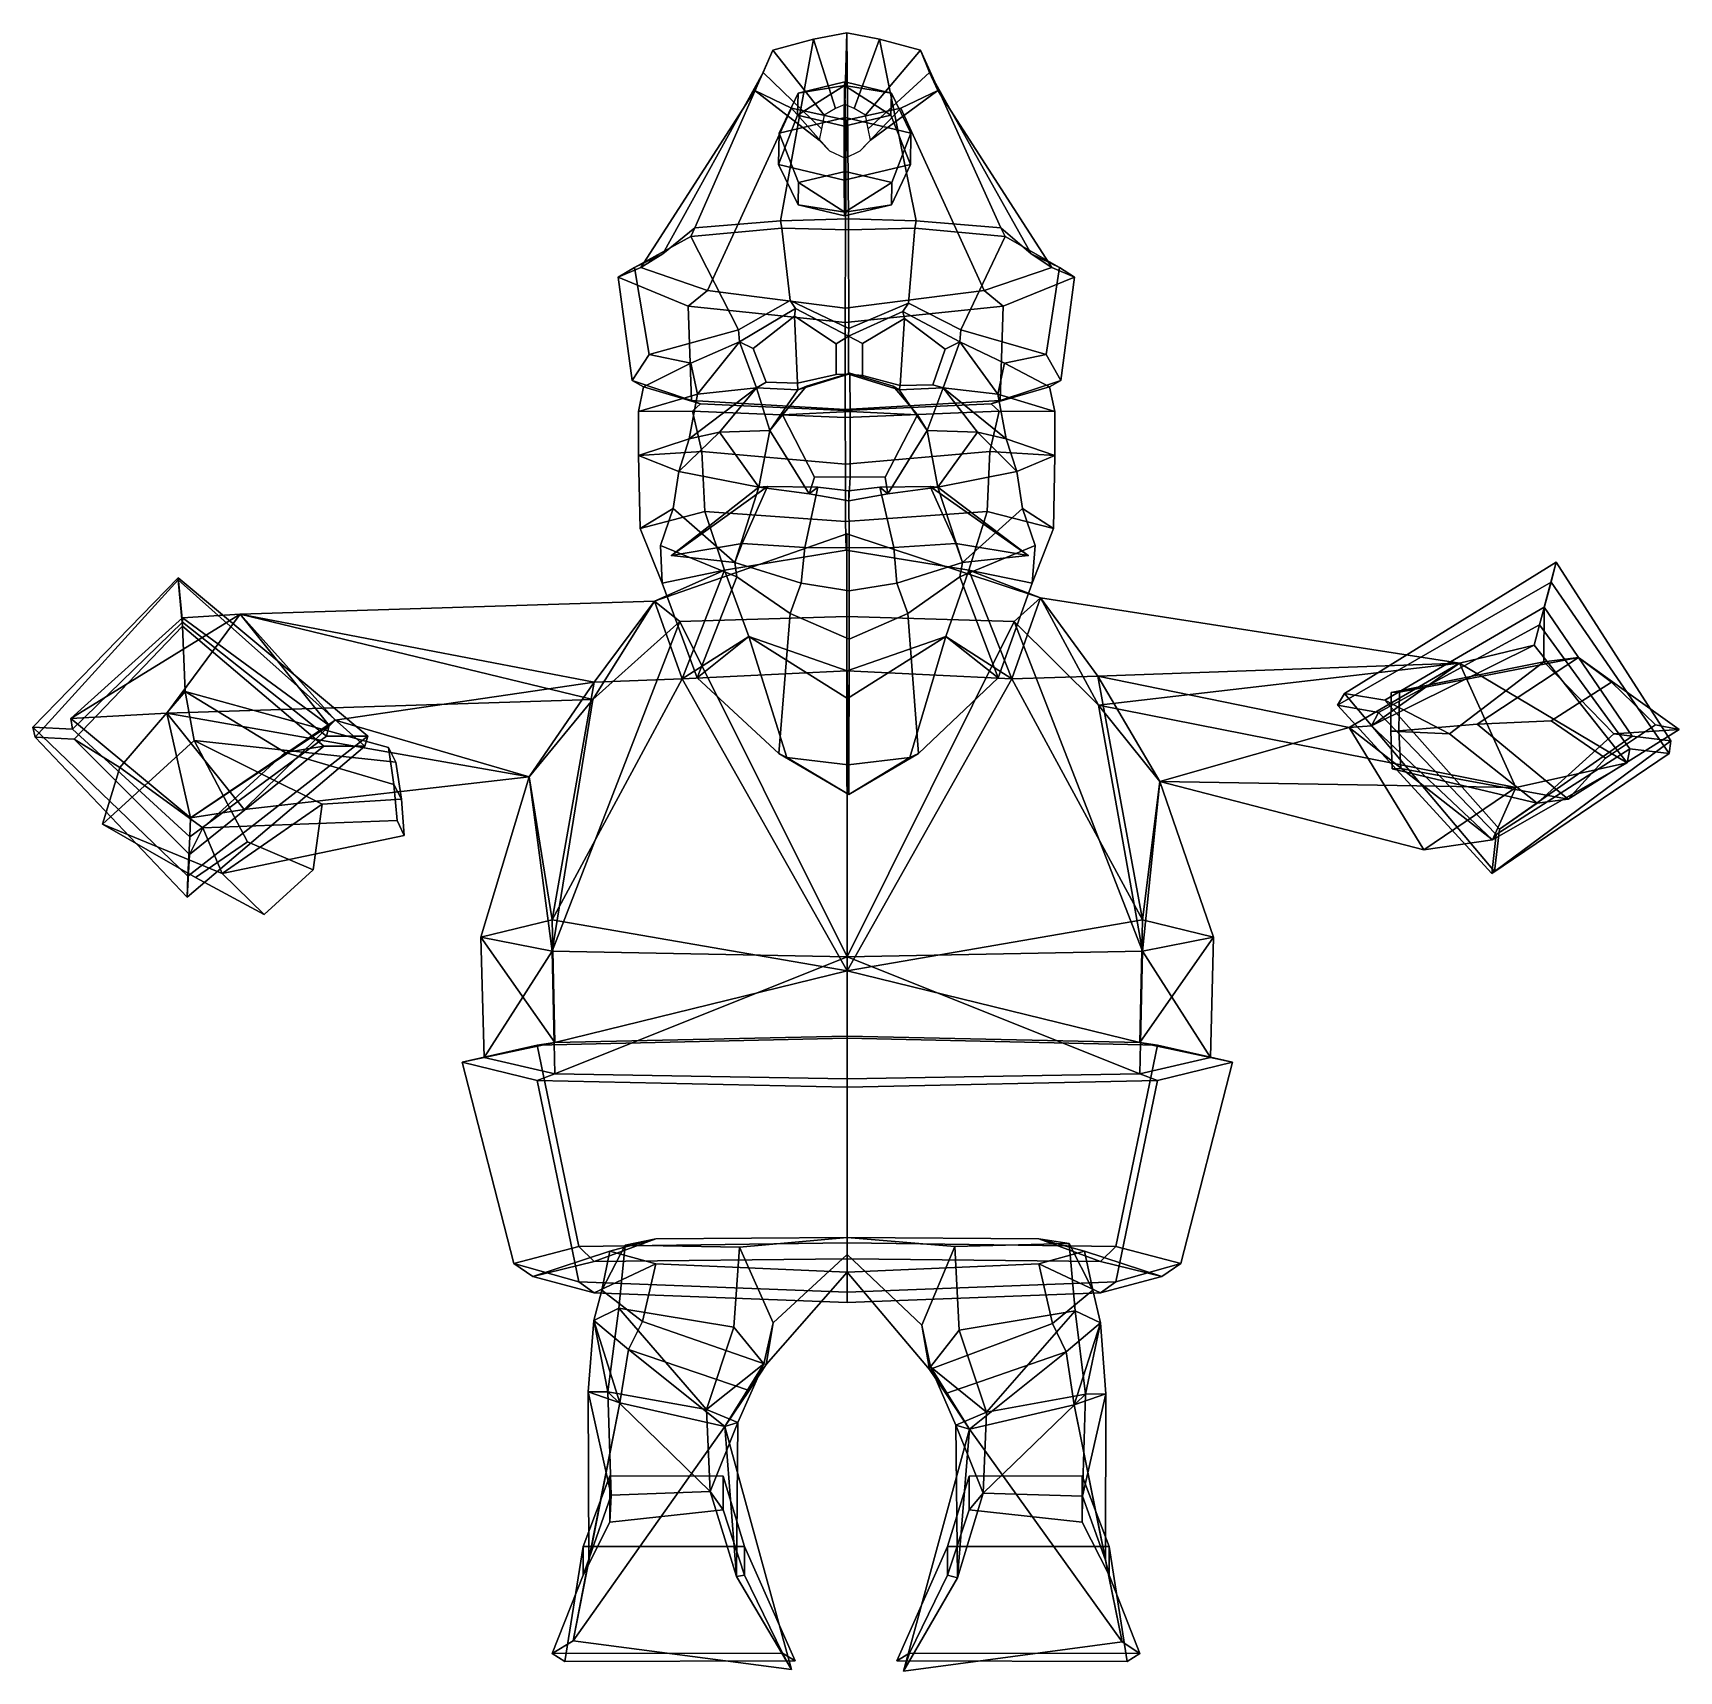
# Model space of a CAD drawing. Extents: x -239 to 241, y -156 to 322.
import ezdxf

# ---------------------------------------------------------------- set-up
doc = ezdxf.new("R2010")
doc.units = 0

msp = doc.modelspace()

# ---------------------------------------------------------------- linework, layer by layer
for p in [(-52.798885, 169.666107, 100.521751), (51.203724, 169.666107, 99.61412)]:
    msp.add_point(p)
for points in [[(-1.193587, 267.825073, 100.953796), (-1.708077, 322.068573, 45.207901), (-11.34784, 320.220154, 43.731018), (-21.045794, 267.260712, 93.713158)], [(-2.266672, 301.192902, -12.860397), (-4.957281, 300.050537, -12.297106), (-11.34784, 320.220154, 43.731018), (-1.708077, 322.068573, 45.207901)], [(-2.266672, 301.192902, -12.860397), (-1.708077, 322.068573, 45.207901), (7.904441, 320.220154, 43.563007), (0.433358, 300.050537, -12.344149)], [(-1.193587, 267.825073, 100.953796), (18.529222, 267.260712, 93.36779), (7.904441, 320.220154, 43.563007), (-1.708077, 322.068573, 45.207901)], [(-55.29467, 257.657654, 53.979977), (-46.016918, 265.213959, 81.123314), (-23.301086, 317.052856, 41.160538), (-26.027689, 310.529297, 35.675148)], [(-46.016918, 265.213959, 81.123314), (-21.045794, 267.260712, 93.713158), (-11.34784, 320.220154, 43.731018), (-23.301086, 317.052856, 41.160538)], [(-8.289583, 298.093048, -11.343054), (-9.022946, 294.06131, -9.431495), (-26.027689, 310.529297, 35.675148), (-23.301086, 317.052856, 41.160538)], [(-4.957281, 300.050537, -12.297106), (-8.289583, 298.093048, -11.343054), (-23.301086, 317.052856, 41.160538), (-11.34784, 320.220154, 43.731018)], [(0.433358, 300.050537, -12.344149), (7.904441, 320.220154, 43.563007), (19.811003, 317.052856, 40.784302), (3.781802, 298.093048, -11.448397)], [(3.781802, 298.093048, -11.448397), (19.811003, 317.052856, 40.784302), (22.44145, 310.529297, 35.252163), (4.548412, 294.06131, -9.549928)], [(43.276825, 265.213959, 80.344048), (19.811003, 317.052856, 40.784302), (7.904441, 320.220154, 43.563007), (18.529222, 267.260712, 93.36779)], [(52.079441, 257.657654, 53.042923), (22.44145, 310.529297, 35.252163), (19.811003, 317.052856, 40.784302), (43.276825, 265.213959, 80.344048)], [(-61.763802, 253.623352, 31.18281), (-55.29467, 257.657654, 53.979977), (-26.027689, 310.529297, 35.675148), (-28.518732, 305.26712, 31.252943)], [(-9.022946, 294.06131, -9.431495), (-9.696171, 290.809143, -7.888837), (-28.518732, 305.26712, 31.252943), (-26.027689, 310.529297, 35.675148)], [(-2.125353, 297.36087, 2.189), (-2.228648, 307.75589, -9.647657), (-15.895762, 304.530701, -16.260134), (-21.453592, 292.799805, -7.162437)], [(-2.228648, 307.75589, -9.647657), (-2.368761, 306.717957, -25.703238), (-15.895762, 304.530701, -16.260134)], [(-2.228648, 307.75589, -9.647657), (11.321014, 304.530701, -16.497646), (-2.368761, 306.717957, -25.703238)], [(-2.125353, 297.36087, 2.189), (17.036736, 292.799774, -7.498328), (11.321014, 304.530701, -16.497646), (-2.228648, 307.75589, -9.647657)], [(4.548412, 294.06131, -9.549928), (22.44145, 310.529297, 35.252163), (24.854939, 305.26709, 30.787159), (5.248457, 290.809143, -8.019254)], [(58.149715, 253.623352, 30.136326), (24.854939, 305.26709, 30.787159), (22.44145, 310.529297, 35.252163), (52.079441, 257.657654, 53.042923)], [(-42.355862, 246.895813, 10.474857), (-61.763802, 253.623352, 31.18281), (-28.518732, 305.26712, 31.252943), (-17.839388, 300.123169, 26.815699)], [(-9.696171, 290.809143, -7.888837), (-6.682232, 287.630066, -6.412876), (-17.839388, 300.123169, 26.815699), (-28.518732, 305.26712, 31.252943)], [(-21.453592, 292.799805, -7.162437), (-15.895762, 304.530701, -16.260134), (-16.013247, 298.080322, -29.722599), (-21.61974, 283.677551, -26.201311)], [(-15.895762, 304.530701, -16.260134), (-2.368761, 306.717957, -25.703238), (-16.013247, 298.080322, -29.722599)], [(-2.368761, 306.717957, -25.703238), (-2.463616, 294.855103, -36.572643), (-16.013247, 298.080322, -29.722599)], [(-2.368761, 306.717957, -25.703238), (11.203531, 298.080322, -29.96011), (-2.463616, 294.855103, -36.572643)], [(11.321014, 304.530701, -16.497646), (11.203531, 298.080322, -29.96011), (-2.368761, 306.717957, -25.703238)], [(5.248457, 290.809143, -8.019254), (24.854939, 305.26709, 30.787159), (14.09977, 300.123169, 26.53697), (2.260732, 287.630066, -6.490918)], [(17.036736, 292.799774, -7.498328), (16.870588, 283.677551, -26.537201), (11.203531, 298.080322, -29.96011), (11.321014, 304.530701, -16.497646)], [(38.383312, 246.895813, 9.770247), (14.09977, 300.123169, 26.53697), (24.854939, 305.26709, 30.787159), (58.149715, 253.623352, 30.136326)], [(-2.15047, 241.736938, -8.692386), (-42.355862, 246.895813, 10.474857), (-17.839388, 300.123169, 26.815699), (-1.895349, 296.657776, 23.749998)], [(-16.013247, 298.080322, -29.722599), (-2.463616, 294.855103, -36.572643), (-2.457648, 279.116455, -35.888664), (-21.61974, 283.677551, -26.201311)], [(-6.682232, 287.630066, -6.412876), (-2.20192, 285.488342, -5.439939), (-1.895349, 296.657776, 23.749998), (-17.839388, 300.123169, 26.815699)], [(11.203531, 298.080322, -29.96011), (16.870588, 283.677551, -26.537201), (-2.457648, 279.116455, -35.888664), (-2.463616, 294.855103, -36.572643)], [(2.260732, 287.630066, -6.490918), (14.09977, 300.123169, 26.53697), (-1.895349, 296.657776, 23.749998), (-2.20192, 285.488342, -5.439939)], [(-2.15047, 241.736938, -8.692386), (-1.895349, 296.657776, 23.749998), (14.09977, 300.123169, 26.53697), (38.383312, 246.895813, 9.770247)], [(-2.125353, 297.36087, 2.189), (-21.453592, 292.799805, -7.162437), (-15.786498, 278.397034, -3.739472), (-2.119384, 281.622223, 2.873005)], [(-2.125353, 297.36087, 2.189), (-2.119384, 281.622223, 2.873005), (11.430277, 278.397034, -3.976984), (17.036736, 292.799774, -7.498328)], [(-21.453592, 292.799805, -7.162437), (-21.61974, 283.677551, -26.201311), (-15.903982, 271.946686, -17.201937), (-15.786498, 278.397034, -3.739472)], [(17.036736, 292.799774, -7.498328), (11.430277, 278.397034, -3.976984), (11.312793, 271.946655, -17.439449), (16.870588, 283.677551, -26.537201)], [(-15.903982, 271.946686, -17.201937), (-21.61974, 283.677551, -26.201311), (-2.457648, 279.116455, -35.888664), (-2.354352, 268.721466, -24.051981)], [(11.312793, 271.946655, -17.439449), (-2.354352, 268.721466, -24.051981), (-2.457648, 279.116455, -35.888664), (16.870588, 283.677551, -26.537201)], [(-2.119384, 281.622223, 2.873005), (-15.786498, 278.397034, -3.739472), (-2.214247, 269.759399, -7.996341)], [(-2.119384, 281.622223, 2.873005), (-2.214247, 269.759399, -7.996341), (11.430277, 278.397034, -3.976984)], [(-15.786498, 278.397034, -3.739472), (-15.903982, 271.946686, -17.201937), (-2.214247, 269.759399, -7.996341)], [(11.430277, 278.397034, -3.976984), (-2.214247, 269.759399, -7.996341), (11.312793, 271.946655, -17.439449)], [(-2.214247, 269.759399, -7.996341), (-15.903982, 271.946686, -17.201937), (-2.354352, 268.721466, -24.051981)], [(-2.214247, 269.759399, -7.996341), (-2.354352, 268.721466, -24.051981), (11.312793, 271.946655, -17.439449)], [(-47.218262, 262.681, 85.827499), (-46.016918, 265.213959, 81.123314), (-55.29467, 257.657654, 53.979977), (-63.579624, 253.647614, 55.589005)], [(-20.613739, 265.158417, 98.683395), (-21.045794, 267.260712, 93.713158), (-46.016918, 265.213959, 81.123314), (-47.218262, 262.681, 85.827499)], [(-18.214466, 244.02417, 103.536911), (-20.613739, 265.158417, 98.683395), (-47.218262, 262.681, 85.827499), (-33.249317, 235.43335, 92.817757)], [(-1.161332, 264.602722, 104.649849), (-1.193587, 267.825073, 100.953796), (-21.045794, 267.260712, 93.713158), (-20.613739, 265.158417, 98.683395)], [(-1.133217, 235.832001, 107.871567), (-1.161332, 264.602722, 104.649849), (-20.613739, 265.158417, 98.683395), (-18.214466, 244.02417, 103.536911)], [(-1.161332, 264.602722, 104.649849), (18.183979, 265.158417, 98.34481), (18.529222, 267.260712, 93.36779), (-1.193587, 267.825073, 100.953796)], [(-1.133217, 235.832001, 107.871567), (16.274323, 243.222382, 103.331535), (18.183979, 265.158417, 98.34481), (-1.161332, 264.602722, 104.649849)], [(16.274323, 243.222382, 103.331535), (31.587269, 235.43335, 92.25193), (44.560089, 262.681, 85.02655), (18.183979, 265.158417, 98.34481)], [(18.183979, 265.158417, 98.34481), (44.560089, 262.681, 85.02655), (43.276825, 265.213959, 80.344048), (18.529222, 267.260712, 93.36779)], [(44.560089, 262.681, 85.02655), (60.391212, 253.647583, 54.507111), (52.079441, 257.657654, 53.042923), (43.276825, 265.213959, 80.344048)], [(-33.249317, 235.43335, 92.817757), (-47.218262, 262.681, 85.827499), (-63.579624, 253.647614, 55.589005), (-59.36562, 228.281677, 74.700516)], [(31.587269, 235.43335, 92.25193), (56.511402, 228.281677, 73.689255), (60.391212, 253.647583, 54.507111), (44.560089, 262.681, 85.02655)], [(-63.579624, 253.647614, 55.589005), (-55.29467, 257.657654, 53.979977), (-61.763802, 253.623352, 31.18281), (-68.329643, 250.827148, 29.903631)], [(60.391212, 253.647583, 54.507111), (64.69223, 250.827148, 28.74275), (58.149715, 253.623352, 30.136326), (52.079441, 257.657654, 53.042923)], [(-59.36562, 228.281677, 74.700516), (-63.579624, 253.647614, 55.589005), (-68.329643, 250.827148, 29.903631), (-64.262459, 220.673828, 37.660706)], [(-68.329643, 250.827148, 29.903631), (-61.763802, 253.623352, 31.18281), (-42.355862, 246.895813, 10.474857), (-47.913097, 242.33902, 7.230914)], [(-64.262459, 220.673828, 37.660706), (-68.329643, 250.827148, 29.903631), (-47.913097, 242.33902, 7.230914), (-46.977295, 214.858215, 11.865038)], [(64.69223, 250.827148, 28.74275), (43.883091, 242.33902, 6.429809), (38.383312, 246.895813, 9.770247), (58.149715, 253.623352, 30.136326)], [(60.761047, 220.673828, 36.569626), (43.028313, 214.858215, 11.079559), (43.883091, 242.33902, 6.429809), (64.69223, 250.827148, 28.74275)], [(56.511402, 228.281677, 73.689255), (60.761047, 220.673828, 36.569626), (64.69223, 250.827148, 28.74275), (60.391212, 253.647583, 54.507111)], [(-47.913097, 242.33902, 7.230914), (-42.355862, 246.895813, 10.474857), (-2.15047, 241.736938, -8.692386), (-2.186178, 237.607727, -12.784076)], [(43.883091, 242.33902, 6.429809), (-2.186178, 237.607727, -12.784076), (-2.15047, 241.736938, -8.692386), (38.383312, 246.895813, 9.770247)], [(-46.977295, 214.858215, 11.865038), (-47.913097, 242.33902, 7.230914), (-2.186178, 237.607727, -12.784076), (-2.145494, 212.233398, -8.122113)], [(-18.214466, 244.02417, 103.536911), (-33.249317, 235.43335, 92.817757), (-32.969028, 231.943481, 91.393028), (-16.656528, 241.647827, 102.29776)], [(-16.936155, 239.455139, 99.917992), (-16.656528, 241.647827, 102.29776), (-32.969028, 231.943481, 91.393028), (-28.94924, 229.983093, 91.266853)], [(-1.133217, 235.832001, 107.871567), (-18.214466, 244.02417, 103.536911), (-16.656528, 241.647827, 102.29776), (-1.157033, 233.611633, 105.142509)], [(-16.936155, 239.455139, 99.917992), (-4.766004, 231.334656, 102.41774), (-1.157033, 233.611633, 105.142509), (-16.656528, 241.647827, 102.29776)], [(43.028313, 214.858215, 11.079559), (-2.145494, 212.233398, -8.122113), (-2.186178, 237.607727, -12.784076), (43.883091, 242.33902, 6.429809)], [(-1.133217, 235.832001, 107.871567), (-1.157033, 233.611633, 105.142509), (14.694993, 240.846039, 102.119766), (16.274323, 243.222382, 103.331535)], [(15.1792, 238.741089, 99.520386), (14.694993, 240.846039, 102.119766), (-1.157033, 233.611633, 105.142509), (2.858393, 231.474426, 102.516129)], [(16.274323, 243.222382, 103.331535), (14.694993, 240.846039, 102.119766), (31.282156, 231.943481, 90.832314), (31.587269, 235.43335, 92.25193)], [(15.1792, 238.741089, 99.520386), (27.000891, 229.805298, 88.27845), (31.282156, 231.943481, 90.832314), (14.694993, 240.846039, 102.119766)], [(-47.193382, 225.704834, 75.414925), (-32.969028, 231.943481, 91.393028), (-33.249317, 235.43335, 92.817757), (-59.36562, 228.281677, 74.700516)], [(-16.032545, 219.882507, 100.401527), (-16.936155, 239.455139, 99.917992), (-28.94924, 229.983093, 91.266853), (-25.166777, 220.207581, 95.313988)], [(-4.766004, 231.334656, 102.41774), (-16.936155, 239.455139, 99.917992), (-16.032545, 219.882507, 100.401527), (-4.749268, 222.38147, 104.335449)], [(2.858393, 231.474426, 102.516129), (2.877245, 222.160095, 104.676338), (13.86272, 219.199829, 99.587341), (15.1792, 238.741089, 99.520386)], [(13.86272, 219.199829, 99.587341), (23.369175, 219.444489, 93.1437), (27.000891, 229.805298, 88.27845), (15.1792, 238.741089, 99.520386)], [(44.353481, 225.704834, 74.615997), (56.511402, 228.281677, 73.689255), (31.587269, 235.43335, 92.25193), (31.282156, 231.943481, 90.832314)], [(-45.207764, 216.699585, 76.880692), (-32.969028, 231.943481, 91.393028), (-47.193382, 225.704834, 75.414925)], [(-27.993561, 218.498383, 96.550941), (-32.969028, 231.943481, 91.393028), (-45.207764, 216.699585, 76.880692)], [(-25.166777, 220.207581, 95.313988), (-28.94924, 229.983093, 91.266853), (-32.969028, 231.943481, 91.393028), (-27.993561, 218.498383, 96.550941)], [(-4.749268, 222.38147, 104.335449), (-1.136327, 222.515228, 107.51519), (-1.157033, 233.611633, 105.142509), (-4.766004, 231.334656, 102.41774)], [(2.877245, 222.160095, 104.676338), (2.858393, 231.474426, 102.516129), (-1.157033, 233.611633, 105.142509), (-1.136327, 222.515228, 107.51519)], [(23.369175, 219.444489, 93.1437), (26.397467, 218.498383, 96.076271), (31.282156, 231.943481, 90.832314), (27.000891, 229.805298, 88.27845)], [(26.397467, 218.498383, 96.076271), (42.393742, 216.699585, 76.116196), (31.282156, 231.943481, 90.832314)], [(42.393742, 216.699585, 76.116196), (44.353481, 225.704834, 74.615997), (31.282156, 231.943481, 90.832314)], [(-59.36562, 228.281677, 74.700516), (-64.262459, 220.673828, 37.660706), (-60.944195, 218.82135, 39.103947), (-47.193382, 225.704834, 75.414925)], [(-47.193382, 225.704834, 75.414925), (-60.944195, 218.82135, 39.103947), (-62.430485, 211.603699, 41.187027), (-45.207764, 216.699585, 76.880692)], [(44.353481, 225.704834, 74.615997), (42.393742, 216.699585, 76.116196), (58.990891, 211.603699, 40.127384), (57.468483, 218.82135, 38.07056)], [(56.511402, 228.281677, 73.689255), (44.353481, 225.704834, 74.615997), (57.468483, 218.82135, 38.07056), (60.761047, 220.673828, 36.569626)], [(-0.703815, 211.5979, 127.467056), (-0.751813, 222.842651, 121.967117), (-13.40113, 219.016205, 118.992241), (-20.457964, 210.65387, 121.256874)], [(-16.032545, 219.882507, 100.401527), (-15.978366, 217.970886, 102.840485), (-1.136327, 222.515228, 107.51519), (-4.749268, 222.38147, 104.335449)], [(-0.751813, 222.842651, 121.967117), (-1.136327, 222.515228, 107.51519), (-15.978366, 217.970886, 102.840485), (-13.40113, 219.016205, 118.992241)], [(-0.751813, 222.842651, 121.967117), (11.843656, 219.016205, 118.771927), (13.621864, 217.970886, 102.582161), (-1.136327, 222.515228, 107.51519)], [(13.86272, 219.199829, 99.587341), (2.877245, 222.160095, 104.676338), (-1.136327, 222.515228, 107.51519), (13.621864, 217.970886, 102.582161)], [(-0.703815, 211.5979, 127.467056), (18.938938, 210.65387, 120.913055), (11.843656, 219.016205, 118.771927), (-0.751813, 222.842651, 121.967117)], [(-64.262459, 220.673828, 37.660706), (-46.977295, 214.858215, 11.865038), (-44.381195, 213.875488, 12.996301), (-60.944195, 218.82135, 39.103947)], [(-62.430485, 211.603699, 41.187027), (-60.944195, 218.82135, 39.103947), (-44.381195, 213.875488, 12.996301), (-46.710777, 211.730011, 11.032959)], [(-45.207764, 216.699585, 76.880692), (-62.430485, 211.603699, 41.187027), (-62.41975, 198.76059, 44.912895), (-47.637215, 203.674683, 78.302826)], [(-47.637215, 203.674683, 78.302826), (-27.993561, 218.498383, 96.550941), (-45.207764, 216.699585, 76.880692)], [(-38.781509, 205.613159, 101.380798), (-27.993561, 218.498383, 96.550941), (-47.637215, 203.674683, 78.302826)], [(-38.781509, 205.613159, 101.380798), (-24.12417, 206.124725, 104.247925), (-27.993561, 218.498383, 96.550941)], [(-16.032545, 219.882507, 100.401527), (-25.166777, 220.207581, 95.313988), (-27.993561, 218.498383, 96.550941), (-15.978366, 217.970886, 102.840485)], [(-24.12417, 206.124725, 104.247925), (-15.978366, 217.970886, 102.840485), (-27.993561, 218.498383, 96.550941)], [(-20.457964, 210.65387, 121.256874), (-13.40113, 219.016205, 118.992241), (-15.978366, 217.970886, 102.840485), (-24.12417, 206.124725, 104.247925)], [(18.938938, 210.65387, 120.913055), (21.790993, 206.124725, 103.847221), (13.621864, 217.970886, 102.582161), (11.843656, 219.016205, 118.771927)], [(13.86272, 219.199829, 99.587341), (13.621864, 217.970886, 102.582161), (26.397467, 218.498383, 96.076271), (23.369175, 219.444489, 93.1437)], [(21.790993, 206.124725, 103.847221), (26.397467, 218.498383, 96.076271), (13.621864, 217.970886, 102.582161)], [(36.396061, 205.613159, 100.724724), (26.397467, 218.498383, 96.076271), (21.790993, 206.124725, 103.847221)], [(36.396061, 205.613159, 100.724724), (44.847649, 203.674683, 77.495712), (26.397467, 218.498383, 96.076271)], [(44.847649, 203.674683, 77.495712), (42.393742, 216.699585, 76.116196), (26.397467, 218.498383, 96.076271)], [(60.761047, 220.673828, 36.569626), (57.468483, 218.82135, 38.07056), (40.452351, 213.875488, 12.255959), (43.028313, 214.858215, 11.079559)], [(58.990891, 211.603699, 40.127384), (42.747307, 211.730011, 10.252258), (40.452351, 213.875488, 12.255959), (57.468483, 218.82135, 38.07056)], [(42.393742, 216.699585, 76.116196), (44.847649, 203.674683, 77.495712), (59.045189, 198.76059, 43.852871), (58.990891, 211.603699, 40.127384)], [(-62.41975, 198.76059, 44.912895), (-62.430485, 211.603699, 41.187027), (-46.710777, 211.730011, 11.032959), (-43.966877, 199.939545, 10.920696)], [(-46.977295, 214.858215, 11.865038), (-2.145494, 212.233398, -8.122113), (-2.113292, 211.914642, -4.432255), (-44.381195, 213.875488, 12.996301)], [(-46.710777, 211.730011, 11.032959), (-44.381195, 213.875488, 12.996301), (-2.113292, 211.914642, -4.432255), (-2.112309, 209.871094, -4.319613)], [(-43.966877, 199.939545, 10.920696), (-46.710777, 211.730011, 11.032959), (-2.112309, 209.871094, -4.319613), (-2.085326, 196.26532, -1.227688)], [(-0.737218, 192.559631, 123.639603), (-0.703815, 211.5979, 127.467056), (-20.457964, 210.65387, 121.256874), (-11.057559, 192.458191, 118.474487)], [(43.028313, 214.858215, 11.079559), (40.452351, 213.875488, 12.255959), (-2.113292, 211.914642, -4.432255), (-2.145494, 212.233398, -8.122113)], [(42.747307, 211.730011, 10.252258), (-2.112309, 209.871094, -4.319613), (-2.113292, 211.914642, -4.432255), (40.452351, 213.875488, 12.255959)], [(40.001869, 199.939545, 10.187901), (-2.085326, 196.26532, -1.227688), (-2.112309, 209.871094, -4.319613), (42.747307, 211.730011, 10.252258)], [(-0.737218, 192.559631, 123.639603), (9.491407, 192.458191, 118.295158), (18.938938, 210.65387, 120.913055), (-0.703815, 211.5979, 127.467056)], [(59.045189, 198.76059, 43.852871), (40.001869, 199.939545, 10.187901), (42.747307, 211.730011, 10.252258), (58.990891, 211.603699, 40.127384)], [(-11.057559, 192.458191, 118.474487), (-20.457964, 210.65387, 121.256874), (-24.12417, 206.124725, 104.247925), (-12.615563, 187.638947, 106.101372)], [(9.491407, 192.458191, 118.295158), (10.316484, 187.638947, 105.901245), (21.790993, 206.124725, 103.847221), (18.938938, 210.65387, 120.913055)], [(-47.637215, 203.674683, 78.302826), (-62.41975, 198.76059, 44.912895), (-50.698158, 194.152405, 78.904305)], [(-50.698158, 194.152405, 78.904305), (-38.781509, 205.613159, 101.380798), (-47.637215, 203.674683, 78.302826)], [(-27.296, 189.541931, 100.057373), (-38.781509, 205.613159, 101.380798), (-50.698158, 194.152405, 78.904305)], [(-27.296, 189.541931, 100.057373), (-24.12417, 206.124725, 104.247925), (-38.781509, 205.613159, 101.380798)], [(-12.615563, 187.638947, 106.101372), (-24.12417, 206.124725, 104.247925), (-27.296, 189.541931, 100.057373)], [(10.316484, 187.638947, 105.901245), (24.889202, 189.541931, 99.601959), (21.790993, 206.124725, 103.847221)], [(24.889202, 189.541931, 99.601959), (36.396061, 205.613159, 100.724724), (21.790993, 206.124725, 103.847221)], [(24.889202, 189.541931, 99.601959), (47.918621, 194.152405, 78.043678), (36.396061, 205.613159, 100.724724)], [(47.918621, 194.152405, 78.043678), (44.847649, 203.674683, 77.495712), (36.396061, 205.613159, 100.724724)], [(44.847649, 203.674683, 77.495712), (47.918621, 194.152405, 78.043678), (59.045189, 198.76059, 43.852871)], [(-61.949333, 177.519287, 48.814148), (-62.41975, 198.76059, 44.912895), (-43.966877, 199.939545, 10.920696), (-43.130383, 182.423065, 15.933768)], [(-52.290997, 183.320526, 80.389847), (-50.698158, 194.152405, 78.904305), (-62.41975, 198.76059, 44.912895), (-61.949333, 177.519287, 48.814148)], [(-43.130383, 182.423065, 15.933768), (-43.966877, 199.939545, 10.920696), (-2.085326, 196.26532, -1.227688), (-2.028992, 179.552002, 5.227554)], [(39.252991, 182.423065, 15.214809), (-2.028992, 179.552002, 5.227554), (-2.085326, 196.26532, -1.227688), (40.001869, 199.939545, 10.187901)], [(58.642933, 177.519287, 47.761738), (39.252991, 182.423065, 15.214809), (40.001869, 199.939545, 10.187901), (59.045189, 198.76059, 43.852871)], [(49.537148, 183.320526, 79.501198), (58.642933, 177.519287, 47.761738), (59.045189, 198.76059, 43.852871), (47.918621, 194.152405, 78.043678)], [(-52.290997, 183.320526, 80.389847), (-34.325481, 167.623596, 109.086716), (-27.296, 189.541931, 100.057373), (-50.698158, 194.152405, 78.904305)], [(-0.737218, 192.559631, 123.639603), (-11.057559, 192.458191, 118.474487), (-12.615563, 187.638947, 106.101372), (-1.095365, 185.572083, 112.208946)], [(-0.737218, 192.559631, 123.639603), (-1.095365, 185.572083, 112.208946), (10.316484, 187.638947, 105.901245), (9.491407, 192.458191, 118.295158)], [(49.537148, 183.320526, 79.501198), (47.918621, 194.152405, 78.043678), (24.889202, 189.541931, 99.601959), (32.075195, 167.623596, 108.507233)], [(-32.245674, 173.143646, 118.567032), (-24.807117, 189.789001, 114.10614), (-52.798885, 169.666107, 100.521751)], [(-24.807117, 189.789001, 114.10614), (-27.296, 189.541931, 100.057373), (-52.798885, 169.666107, 100.521751)], [(-52.798885, 169.666107, 100.521751), (-27.296, 189.541931, 100.057373), (-34.325481, 167.623596, 109.086716)], [(-10.10902, 189.542419, 114.125214), (-24.807117, 189.789001, 114.10614), (-32.245674, 173.143646, 118.567032), (-13.955377, 171.994019, 127.273804)], [(-24.807117, 189.789001, 114.10614), (-10.10902, 189.542419, 114.125214), (-12.615563, 187.638947, 106.101372), (-27.296, 189.541931, 100.057373)], [(-13.955377, 171.994019, 127.273804), (-0.958749, 171.872925, 127.863396), (-1.054052, 188.463776, 116.942963), (-10.10902, 189.542419, 114.125214)], [(-1.054052, 188.463776, 116.942963), (-1.095365, 185.572083, 112.208946), (-12.615563, 187.638947, 106.101372), (-10.10902, 189.542419, 114.125214)], [(-1.054052, 188.463776, 116.942963), (7.950362, 189.542419, 113.967613), (10.316484, 187.638947, 105.901245), (-1.095365, 185.572083, 112.208946)], [(12.025608, 171.994019, 127.047066), (7.950362, 189.542419, 113.967613), (-1.054052, 188.463776, 116.942963), (-0.958749, 171.872925, 127.863396)], [(7.950362, 189.542419, 113.967613), (12.025608, 171.994019, 127.047066), (30.161163, 173.143646, 118.022408), (22.645887, 189.788971, 113.692017)], [(22.645887, 189.788971, 113.692017), (24.889202, 189.541931, 99.601959), (10.316484, 187.638947, 105.901245), (7.950362, 189.542419, 113.967613)], [(30.161163, 173.143646, 118.022408), (51.203724, 169.666107, 99.61412), (22.645887, 189.788971, 113.692017)], [(22.645887, 189.788971, 113.692017), (51.203724, 169.666107, 99.61412), (24.889202, 189.541931, 99.601959)], [(51.203724, 169.666107, 99.61412), (32.075195, 167.623596, 108.507233), (24.889202, 189.541931, 99.601959)], [(-55.56826, 161.511047, 54.805782), (-55.974976, 172.517029, 84.903152), (-52.290997, 183.320526, 80.389847), (-61.949333, 177.519287, 48.814148)], [(-52.290997, 183.320526, 80.389847), (-55.974976, 172.517029, 84.903152), (-33.717094, 163.357574, 100.514748), (-34.325481, 167.623596, 109.086716)], [(49.537148, 183.320526, 79.501198), (32.075195, 167.623596, 108.507233), (31.317297, 163.357544, 99.947197), (53.299335, 172.517029, 83.949516)], [(52.367397, 161.511047, 53.863827), (58.642933, 177.519287, 47.761738), (49.537148, 183.320526, 79.501198), (53.299335, 172.517029, 83.949516)], [(-55.56826, 161.511047, 54.805782), (-61.949333, 177.519287, 48.814148), (-43.130383, 182.423065, 15.933768), (-37.374996, 165.357941, 37.736629)], [(-37.374996, 165.357941, 37.736629), (-43.130383, 182.423065, 15.933768), (-2.028992, 179.552002, 5.227554), (-1.819632, 171.144531, 12.602828)], [(33.929283, 165.357941, 37.493519), (-1.819632, 171.144531, 12.602828), (-2.028992, 179.552002, 5.227554), (39.252991, 182.423065, 15.214809)], [(52.367397, 161.511047, 53.863827), (33.929283, 165.357941, 37.493519), (39.252991, 182.423065, 15.214809), (58.642933, 177.519287, 47.761738)], [(-1.682936, 175.934204, 10.278132), (-1.699013, 151.87204, -43.799065), (-50.373993, 150.407318, -32.941677), (-57.807781, 156.293427, 7.563293)], [(-1.682936, 175.934204, 10.278132), (-57.807781, 156.293427, 7.563293), (-37.374996, 165.357941, 37.736629), (-1.819632, 171.144531, 12.602828)], [(-34.325481, 167.623596, 109.086716), (-32.245674, 173.143646, 118.567032), (-52.798885, 169.666107, 100.521751)], [(-13.955377, 171.994019, 127.273804), (-32.245674, 173.143646, 118.567032), (-34.325481, 167.623596, 109.086716), (-15.033192, 161.587524, 118.547974)], [(-1.819632, 171.144531, 12.602828), (33.929283, 165.357941, 37.493519), (54.770676, 157.228821, 6.960932), (-1.682936, 175.934204, 10.278132)], [(-1.682936, 175.934204, 10.278132), (54.770676, 157.228821, 6.960932), (47.100212, 150.407318, -32.941681), (-1.699013, 151.87204, -43.799065)], [(12.025608, 171.994019, 127.047066), (12.95097, 161.587524, 118.303757), (32.075195, 167.623596, 108.507233), (30.161163, 173.143646, 118.022408)], [(32.075195, 167.623596, 108.507233), (51.203724, 169.666107, 99.61412), (30.161163, 173.143646, 118.022408)], [(-33.717094, 163.357574, 100.514748), (-55.974976, 172.517029, 84.903152), (-55.56826, 161.511047, 54.805782), (-45.32135, 133.965942, 74.10939)], [(-0.958749, 171.872925, 127.863396), (-13.955377, 171.994019, 127.273804), (-15.033192, 161.587524, 118.547974), (-0.990634, 159.289429, 124.209801)], [(-0.958749, 171.872925, 127.863396), (-0.990634, 159.289429, 124.209801), (12.95097, 161.587524, 118.303757), (12.025608, 171.994019, 127.047066)], [(31.317297, 163.357544, 99.947197), (42.458942, 133.965942, 73.34333), (52.367397, 161.511047, 53.863827), (53.299335, 172.517029, 83.949516)], [(-57.807781, 156.293427, 7.563293), (-49.723335, 133.690735, 69.749969), (-37.374996, 165.357941, 37.736629)], [(-45.32135, 133.965942, 74.10939), (-55.56826, 161.511047, 54.805782), (-37.374996, 165.357941, 37.736629), (-30.235008, 145.984863, 70.592766)], [(-49.723335, 133.690735, 69.749969), (-30.235008, 145.984863, 70.592766), (-37.374996, 165.357941, 37.736629)], [(-21.488457, 111.90686, 108.509956), (-18.188164, 152.742859, 121.69265), (-33.717094, 163.357574, 100.514748), (-45.32135, 133.965942, 74.10939)], [(-18.188164, 152.742859, 121.69265), (-15.033192, 161.587524, 118.547974), (-34.325481, 167.623596, 109.086716), (-33.717094, 163.357574, 100.514748)], [(16.160343, 152.742859, 121.392883), (31.317297, 163.357544, 99.947197), (32.075195, 167.623596, 108.507233), (12.95097, 161.587524, 118.303757)], [(19.230061, 111.90686, 108.15461), (42.458942, 133.965942, 73.34333), (31.317297, 163.357544, 99.947197), (16.160343, 152.742859, 121.392883)], [(42.458942, 133.965942, 73.34333), (27.190992, 145.984863, 70.315819), (33.929283, 165.357941, 37.493519), (52.367397, 161.511047, 53.863827)], [(46.491829, 133.690735, 69.749962), (33.929283, 165.357941, 37.493519), (27.190992, 145.984863, 70.315819)], [(54.770676, 157.228821, 6.960932), (33.929283, 165.357941, 37.493519), (46.491829, 133.690735, 69.749962)], [(141.466217, 125.919403, 92.606331), (143.532913, 129.401123, 125.482895), (205.227997, 167.651276, 117.989052), (203.754227, 161.813354, 86.158081)], [(143.532913, 129.401123, 125.482895), (155.298981, 127.397095, 125.270592), (201.777908, 154.58429, 119.614731), (205.227997, 167.651276, 117.989052)], [(238.710052, 115.564819, 123.493828), (205.227997, 167.651276, 117.989052), (201.777908, 154.58429, 119.614731), (227.402878, 116.91507, 123.763725)], [(238.710052, 115.564819, 123.493828), (238.19841, 111.857056, 90.58477), (203.754227, 161.813354, 86.158081), (205.227997, 167.651276, 117.989052)], [(-238.453995, 116.607117, 122.047386), (-196.698654, 162.550171, 125.221764), (-196.716782, 163.074097, 92.830582), (-239.074585, 119.562439, 89.064117)], [(-239.074585, 119.562439, 89.064117), (-196.716782, 163.074097, 92.830582), (-195.485901, 150.176147, 91.748535), (-227.529343, 118.91507, 89.03849)], [(-238.453995, 116.607117, 122.047386), (-227.078995, 116.009277, 122.025482), (-195.493912, 149.038879, 124.088058), (-196.698654, 162.550171, 125.221764)], [(-141.340073, 116.931244, 89.086708), (-196.716782, 163.074097, 92.830582), (-196.698654, 162.550171, 125.221764), (-142.290649, 114.018188, 122.069611)], [(-141.340073, 116.931244, 89.086708), (-153.488052, 116.921753, 89.055603), (-195.485901, 150.176147, 91.748535), (-196.716782, 163.074097, 92.830582)], [(-142.290649, 114.018188, 122.069611), (-196.698654, 162.550171, 125.221764), (-195.493912, 149.038879, 124.088058), (-154.227982, 114.048004, 122.04232)], [(-0.950122, 145.2099, 128.852051), (-0.990634, 159.289429, 124.209801), (-15.033192, 161.587524, 118.547974), (-18.188164, 152.742859, 121.69265)], [(-0.950122, 145.2099, 128.852051), (16.160343, 152.742859, 121.392883), (12.95097, 161.587524, 118.303757), (-0.990634, 159.289429, 124.209801)], [(141.466217, 125.919403, 92.606331), (203.754227, 161.813354, 86.158081), (200.381104, 149.353333, 87.711365), (153.433243, 123.840912, 92.395035)], [(238.19841, 111.857056, 90.58477), (226.715195, 113.187622, 90.863548), (200.381104, 149.353333, 87.711365), (203.754227, 161.813354, 86.158081)], [(-75.41362, 132.700928, 54.977444), (-57.807781, 156.293427, 7.563293), (-178.590317, 152.467072, 5.34405)], [(-75.786453, 127.630371, -28.52125), (-178.590317, 152.467072, 5.34405), (-57.807781, 156.293427, 7.563293)], [(-75.786453, 127.630371, -28.52125), (-57.807781, 156.293427, 7.563293), (-50.373993, 150.407318, -32.941677)], [(-75.41362, 132.700928, 54.977444), (-49.723335, 133.690735, 69.749969), (-57.807781, 156.293427, 7.563293)], [(71.568993, 134.430847, 55.035244), (54.770676, 157.228821, 6.960932), (46.491829, 133.690735, 69.749962)], [(71.694962, 125.938324, -27.251738), (47.100212, 150.407318, -32.941681), (54.770676, 157.228821, 6.960932)], [(71.568993, 134.430847, 55.035244), (177.039444, 138.197327, 4.270797), (54.770676, 157.228821, 6.960932)], [(71.694962, 125.938324, -27.251738), (54.770676, 157.228821, 6.960932), (177.039444, 138.197327, 4.270797)], [(174.143051, 117.629944, 118.293259), (201.594299, 138.617615, 111.365601), (201.777908, 154.58429, 119.614731), (155.298981, 127.397095, 125.270592)], [(222.073807, 117.629944, 108.976463), (227.402878, 116.91507, 123.763725), (201.777908, 154.58429, 119.614731), (201.594299, 138.617615, 111.365601)], [(-228.020493, 122.084045, 53.063412), (-195.476974, 151.446747, 55.615005), (-178.590317, 152.467072, 5.34405)], [(-228.020493, 122.084045, 53.063412), (-178.590317, 152.467072, 5.34405), (-200.05603, 123.639771, -19.396944)], [(-227.529343, 118.91507, 89.03849), (-195.485901, 150.176147, 91.748535), (-195.476974, 151.446747, 55.615005), (-228.020493, 122.084045, 53.063412)], [(-213.678955, 107.755524, 116.178314), (-194.700073, 129.948242, 118.924431), (-195.493912, 149.038879, 124.088058), (-227.078995, 116.009277, 122.025482)], [(-75.786453, 127.630371, -28.52125), (-200.05603, 123.639771, -19.396944), (-178.590317, 152.467072, 5.34405)], [(-165.461395, 112.149536, 112.228172), (-154.227982, 114.048004, 122.04232), (-195.493912, 149.038879, 124.088058), (-194.700073, 129.948242, 118.924431)], [(-195.476974, 151.446747, 55.615005), (-195.485901, 150.176147, 91.748535), (-153.488052, 116.921753, 89.055603), (-152.681107, 120.055756, 53.080826)], [(-152.681107, 120.055756, 53.080826), (-178.590317, 152.467072, 5.34405), (-195.476974, 151.446747, 55.615005)], [(-75.41362, 132.700928, 54.977444), (-178.590317, 152.467072, 5.34405), (-150.875107, 121.604523, 38.377052)], [(-152.681107, 120.055756, 53.080826), (-150.875107, 121.604523, 38.377052), (-178.590317, 152.467072, 5.34405)], [(-87.642982, 54.204269, -65.243118), (-50.373993, 150.407318, -32.941677), (-1.538219, 52.543137, -102.634254)], [(-87.642982, 54.204269, -65.243118), (-75.786453, 127.630371, -28.52125), (-50.373993, 150.407318, -32.941677)], [(-1.538219, 52.543137, -102.634254), (-50.373993, 150.407318, -32.941677), (-1.699013, 151.87204, -43.799065)], [(-1.088173, 99.861603, 113.033318), (-0.950122, 145.2099, 128.852051), (-18.188164, 152.742859, 121.69265), (-21.488457, 111.90686, 108.509956)], [(-1.538219, 52.543137, -102.634254), (-1.699013, 151.87204, -43.799065), (47.100212, 150.407318, -32.941681)], [(84.566544, 54.204269, -65.243134), (-1.538219, 52.543137, -102.634254), (47.100212, 150.407318, -32.941681)], [(-1.088173, 99.861603, 113.033318), (19.230061, 111.90686, 108.15461), (16.160343, 152.742859, 121.392883), (-0.950122, 145.2099, 128.852051)], [(84.566544, 54.204269, -65.243134), (47.100212, 150.407318, -32.941681), (71.694962, 125.938324, -27.251738)], [(198.82048, 143.508636, 52.065178), (151.398468, 119.962555, 56.541515), (153.433243, 123.840912, 92.395035), (200.381104, 149.353333, 87.711365)], [(226.715195, 113.187622, 90.863548), (225.96521, 109.122498, 54.983177), (198.82048, 143.508636, 52.065178), (200.381104, 149.353333, 87.711365)], [(-1.538231, 136.016541, 81.122795), (-30.235008, 145.984863, 70.592766), (-49.723335, 133.690735, 69.749969)], [(-21.488457, 111.90686, 108.509956), (-45.32135, 133.965942, 74.10939), (-30.235008, 145.984863, 70.592766), (-19.208155, 110.710876, 92.612694)], [(-19.208155, 110.710876, 92.612694), (-30.235008, 145.984863, 70.592766), (-1.513635, 127.898102, 64.280807), (-1.303288, 108.579529, 88.383919)], [(-1.513635, 127.898102, 64.280807), (-30.235008, 145.984863, 70.592766), (-1.538231, 136.016541, 81.122795)], [(-1.513635, 127.898102, 64.280807), (-1.538231, 136.016541, 81.122795), (27.190992, 145.984863, 70.315819)], [(-1.538231, 136.016541, 81.122795), (46.491829, 133.690735, 69.749962), (27.190992, 145.984863, 70.315819)], [(16.672655, 110.710846, 92.299561), (-1.303288, 108.579529, 88.383919), (-1.513635, 127.898102, 64.280807), (27.190992, 145.984863, 70.315819)], [(19.230061, 111.90686, 108.15461), (16.672655, 110.710846, 92.299561), (27.190992, 145.984863, 70.315819), (42.458942, 133.965942, 73.34333)], [(151.398468, 119.962555, 56.541515), (198.82048, 143.508636, 52.065178), (177.039444, 138.197327, 4.270797)], [(159.572235, 129.788086, 169.391174), (211.71257, 139.830811, 143.103195), (201.594299, 138.617615, 111.365601), (157.065109, 129.659424, 156.696304)], [(159.356445, 118.465698, 170.414398), (182.143234, 120.419189, 165.498337), (211.71257, 139.830811, 143.103195), (159.572235, 129.788086, 169.391174)], [(225.96521, 109.122498, 54.983177), (177.039444, 138.197327, 4.270797), (198.82048, 143.508636, 52.065178)], [(203.743134, 121.39798, 215.831757), (221.406158, 132.716248, 211.119431), (211.71257, 139.830811, 143.103195), (182.143234, 120.419189, 165.498337)], [(241.080933, 118.844849, 139.034653), (222.073807, 117.629944, 108.976463), (201.594299, 138.617615, 111.365601), (211.71257, 139.830811, 143.103195)], [(234.210236, 120.217224, 198.654068), (241.080933, 118.844849, 139.034653), (211.71257, 139.830811, 143.103195), (221.406158, 132.716248, 211.119431)], [(-1.538233, 48.456268, 135.237167), (-1.538231, 136.016541, 81.122795), (-49.723335, 133.690735, 69.749969)], [(-1.538233, 48.456268, 135.237167), (46.491829, 133.690735, 69.749962), (-1.538231, 136.016541, 81.122795)], [(71.568993, 134.430847, 55.035244), (144.807983, 119.471069, 42.008675), (177.039444, 138.197327, 4.270797)], [(71.694962, 125.938324, -27.251738), (177.039444, 138.197327, 4.270797), (193.440277, 101.916092, -13.608107)], [(151.398468, 119.962555, 56.541515), (177.039444, 138.197327, 4.270797), (144.807983, 119.471069, 42.008675)], [(156.967865, 118.336853, 157.677505), (157.065109, 129.659424, 156.696304), (201.594299, 138.617615, 111.365601), (174.143051, 117.629944, 118.293259)], [(225.96521, 109.122498, 54.983177), (193.440277, 101.916092, -13.608107), (177.039444, 138.197327, 4.270797)], [(-218.774567, 91.288528, 151.448059), (-191.994507, 115.703918, 153.934326), (-194.700073, 129.948242, 118.924431), (-213.678955, 107.755524, 116.178314)], [(-133.825943, 102.830994, 142.884979), (-165.461395, 112.149536, 112.228172), (-194.700073, 129.948242, 118.924431), (-135.343643, 113.616882, 146.130615)], [(-133.242859, 109.299225, 158.147552), (-135.343643, 113.616882, 146.130615), (-194.700073, 129.948242, 118.924431), (-191.994507, 115.703918, 153.934326)], [(-94.323395, 105.105072, 10.179139), (-75.41362, 132.700928, 54.977444), (-150.875107, 121.604523, 38.377052)], [(-87.642998, 63.311539, 102.663933), (-75.41362, 132.700928, 54.977444), (-94.323395, 105.105072, 10.179139)], [(-1.538233, 48.456268, 135.237167), (-49.723335, 133.690735, 69.749969), (-87.642998, 63.311539, 102.663933)], [(-87.642998, 63.311539, 102.663933), (-49.723335, 133.690735, 69.749969), (-75.41362, 132.700928, 54.977444)], [(-1.538233, 48.456268, 135.237167), (84.566536, 63.311539, 102.663918), (46.491829, 133.690735, 69.749962)], [(84.566536, 63.311539, 102.663918), (71.568993, 134.430847, 55.035244), (46.491829, 133.690735, 69.749962)], [(84.566536, 63.311539, 102.663918), (89.670868, 103.665619, 12.556811), (71.568993, 134.430847, 55.035244)], [(89.670868, 103.665619, 12.556811), (144.807983, 119.471069, 42.008675), (71.568993, 134.430847, 55.035244)], [(159.356445, 118.465698, 170.414398), (159.572235, 129.788086, 169.391174), (157.065109, 129.659424, 156.696304), (156.967865, 118.336853, 157.677505)], [(219.615311, 110.47345, 214.124924), (234.210236, 120.217224, 198.654068), (221.406158, 132.716248, 211.119431), (203.743134, 121.39798, 215.831757)], [(-94.323395, 105.105072, 10.179139), (-200.05603, 123.639771, -19.396944), (-75.786453, 127.630371, -28.52125)], [(-87.642982, 54.204269, -65.243118), (-94.323395, 105.105072, 10.179139), (-75.786453, 127.630371, -28.52125)], [(84.566544, 54.204269, -65.243134), (71.694962, 125.938324, -27.251738), (89.670868, 103.665619, 12.556811)], [(89.670868, 103.665619, 12.556811), (71.694962, 125.938324, -27.251738), (193.440277, 101.916092, -13.608107)], [(186.41684, 76.845505, 96.537521), (187.264862, 77.461487, 130.692413), (143.532913, 129.401123, 125.482895), (141.466217, 125.919403, 92.606331)], [(186.41684, 76.845505, 96.537521), (141.466217, 125.919403, 92.606331), (153.433243, 123.840912, 92.395035), (187.713867, 88.253601, 95.18264)], [(187.264862, 77.461487, 130.692413), (188.681335, 89.781281, 129.228653), (155.298981, 127.397095, 125.270592), (143.532913, 129.401123, 125.482895)], [(199.682983, 97.36763, 115.001106), (174.143051, 117.629944, 118.293259), (155.298981, 127.397095, 125.270592), (188.681335, 89.781281, 129.228653)], [(-193.076019, 93.128662, 50.714558), (-228.020493, 122.084045, 53.063412), (-200.05603, 123.639771, -19.396944)], [(-193.076019, 93.128662, 50.714558), (-193.268936, 87.591187, 86.488655), (-227.529343, 118.91507, 89.03849), (-228.020493, 122.084045, 53.063412)], [(-177.436264, 95.512482, 7.609951), (-200.05603, 123.639771, -19.396944), (-94.323395, 105.105072, 10.179139)], [(-193.076019, 93.128662, 50.714558), (-200.05603, 123.639771, -19.396944), (-177.436264, 95.512482, 7.609951)], [(-152.681107, 120.055756, 53.080826), (-153.488052, 116.921753, 89.055603), (-193.268936, 87.591187, 86.488655), (-193.076019, 93.128662, 50.714558)], [(-193.076019, 93.128662, 50.714558), (-177.436264, 95.512482, 7.609951), (-150.875107, 121.604523, 38.377052)], [(-193.076019, 93.128662, 50.714558), (-150.875107, 121.604523, 38.377052), (-152.681107, 120.055756, 53.080826)], [(-177.436264, 95.512482, 7.609951), (-94.323395, 105.105072, 10.179139), (-150.875107, 121.604523, 38.377052)], [(151.398468, 119.962555, 56.541515), (186.686661, 86.631592, 59.03294), (187.713867, 88.253601, 95.18264), (153.433243, 123.840912, 92.395035)], [(159.907684, 107.532593, 171.310837), (208.710602, 98.584534, 147.053955), (182.143234, 120.419189, 165.498337), (159.356445, 118.465698, 170.414398)], [(219.615311, 110.47345, 214.124924), (203.743134, 121.39798, 215.831757), (182.143234, 120.419189, 165.498337), (208.710602, 98.584534, 147.053955)], [(219.615311, 110.47345, 214.124924), (208.710602, 98.584534, 147.053955), (241.080933, 118.844849, 139.034653), (234.210236, 120.217224, 198.654068)], [(-193.908066, 76.088364, 85.519295), (-194.125305, 69.951218, 119.133919), (-238.453995, 116.607117, 122.047386), (-239.074585, 119.562439, 89.064117)], [(-193.908066, 76.088364, 85.519295), (-239.074585, 119.562439, 89.064117), (-227.529343, 118.91507, 89.03849), (-193.268936, 87.591187, 86.488655)], [(-194.125305, 69.951218, 119.133919), (-193.450653, 82.375977, 120.180923), (-227.078995, 116.009277, 122.025482), (-238.453995, 116.607117, 122.047386)], [(-189.546951, 90.161652, 110.176407), (-213.678955, 107.755524, 116.178314), (-227.078995, 116.009277, 122.025482), (-193.450653, 82.375977, 120.180923)], [(-191.61084, 75.65918, 202.647827), (-176.508804, 86.120148, 214.3974), (-191.994507, 115.703918, 153.934326), (-218.774567, 91.288528, 151.448059)], [(-193.908066, 76.088364, 85.519295), (-141.340073, 116.931244, 89.086708), (-142.290649, 114.018188, 122.069611), (-194.125305, 69.951218, 119.133919)], [(-193.908066, 76.088364, 85.519295), (-193.268936, 87.591187, 86.488655), (-153.488052, 116.921753, 89.055603), (-141.340073, 116.931244, 89.086708)], [(-157.318207, 77.897064, 209.259903), (-154.739777, 97.041946, 157.997894), (-191.994507, 115.703918, 153.934326), (-176.508804, 86.120148, 214.3974)], [(-131.600006, 98.525604, 154.904099), (-133.242859, 109.299225, 158.147552), (-191.994507, 115.703918, 153.934326), (-154.739777, 97.041946, 157.997894)], [(166.657349, 83.802292, 17.824194), (144.807983, 119.471069, 42.008675), (89.670868, 103.665619, 12.556811)], [(186.686661, 86.631592, 59.03294), (151.398468, 119.962555, 56.541515), (144.807983, 119.471069, 42.008675)], [(186.686661, 86.631592, 59.03294), (144.807983, 119.471069, 42.008675), (166.657349, 83.802292, 17.824194)], [(159.907684, 107.532593, 171.310837), (159.356445, 118.465698, 170.414398), (156.967865, 118.336853, 157.677505), (157.404099, 107.403534, 158.574905)], [(157.404099, 107.403534, 158.574905), (156.967865, 118.336853, 157.677505), (174.143051, 117.629944, 118.293259), (199.682983, 97.36763, 115.001106)], [(186.41684, 76.845505, 96.537521), (238.19841, 111.857056, 90.58477), (238.710052, 115.564819, 123.493828), (187.264862, 77.461487, 130.692413)], [(187.264862, 77.461487, 130.692413), (238.710052, 115.564819, 123.493828), (227.402878, 116.91507, 123.763725), (188.681335, 89.781281, 129.228653)], [(199.682983, 97.36763, 115.001106), (188.681335, 89.781281, 129.228653), (227.402878, 116.91507, 123.763725), (222.073807, 117.629944, 108.976463)], [(208.710602, 98.584534, 147.053955), (199.682983, 97.36763, 115.001106), (222.073807, 117.629944, 108.976463), (241.080933, 118.844849, 139.034653)], [(-194.125305, 69.951218, 119.133919), (-142.290649, 114.018188, 122.069611), (-154.227982, 114.048004, 122.04232), (-193.450653, 82.375977, 120.180923)], [(-189.546951, 90.161652, 110.176407), (-193.450653, 82.375977, 120.180923), (-154.227982, 114.048004, 122.04232), (-165.461395, 112.149536, 112.228172)], [(-132.871872, 92.319427, 139.863403), (-189.546951, 90.161652, 110.176407), (-165.461395, 112.149536, 112.228172), (-133.825943, 102.830994, 142.884979)], [(-131.600006, 98.525604, 154.904099), (-133.825943, 102.830994, 142.884979), (-135.343643, 113.616882, 146.130615), (-133.242859, 109.299225, 158.147552)], [(-1.088173, 99.861603, 113.033318), (-21.488457, 111.90686, 108.509956), (-19.208155, 110.710876, 92.612694)], [(-1.088173, 99.861603, 113.033318), (-19.208155, 110.710876, 92.612694), (-1.303288, 108.579529, 88.383919)], [(-1.088173, 99.861603, 113.033318), (-1.303288, 108.579529, 88.383919), (16.672655, 110.710846, 92.299561)], [(-1.088173, 99.861603, 113.033318), (16.672655, 110.710846, 92.299561), (19.230061, 111.90686, 108.15461)], [(186.41684, 76.845505, 96.537521), (187.713867, 88.253601, 95.18264), (226.715195, 113.187622, 90.863548), (238.19841, 111.857056, 90.58477)], [(186.686661, 86.631592, 59.03294), (225.96521, 109.122498, 54.983177), (226.715195, 113.187622, 90.863548), (187.713867, 88.253601, 95.18264)], [(-183.86702, 76.855652, 141.661148), (-218.774567, 91.288528, 151.448059), (-213.678955, 107.755524, 116.178314), (-189.546951, 90.161652, 110.176407)], [(159.907684, 107.532593, 171.310837), (157.404099, 107.403534, 158.574905), (199.682983, 97.36763, 115.001106), (208.710602, 98.584534, 147.053955)], [(186.686661, 86.631592, 59.03294), (193.440277, 101.916092, -13.608107), (225.96521, 109.122498, 54.983177)], [(-130.753433, 87.99025, 151.915787), (-132.871872, 92.319427, 139.863403), (-133.825943, 102.830994, 142.884979), (-131.600006, 98.525604, 154.904099)], [(-87.642998, 63.311539, 102.663933), (-94.323395, 105.105072, 10.179139), (-108.399223, 58.249313, 9.333836)], [(-108.399223, 58.249313, 9.333836), (-94.323395, 105.105072, 10.179139), (-87.642982, 54.204269, -65.243118)], [(84.566536, 63.311539, 102.663918), (105.322769, 58.249313, 9.333818), (89.670868, 103.665619, 12.556811)], [(105.322769, 58.249313, 9.333818), (84.566544, 54.204269, -65.243134), (89.670868, 103.665619, 12.556811)], [(166.657349, 83.802292, 17.824194), (89.670868, 103.665619, 12.556811), (193.440277, 101.916092, -13.608107)], [(186.686661, 86.631592, 59.03294), (166.657349, 83.802292, 17.824194), (193.440277, 101.916092, -13.608107)], [(-130.753433, 87.99025, 151.915787), (-131.600006, 98.525604, 154.904099), (-154.739777, 97.041946, 157.997894), (-183.86702, 76.855652, 141.661148)], [(-171.659042, 64.9375, 208.501953), (-183.86702, 76.855652, 141.661148), (-154.739777, 97.041946, 157.997894), (-157.318207, 77.897064, 209.259903)], [(-171.659042, 64.9375, 208.501953), (-191.61084, 75.65918, 202.647827), (-218.774567, 91.288528, 151.448059), (-183.86702, 76.855652, 141.661148)], [(-130.753433, 87.99025, 151.915787), (-183.86702, 76.855652, 141.661148), (-189.546951, 90.161652, 110.176407), (-132.871872, 92.319427, 139.863403)], [(-171.659042, 64.9375, 208.501953), (-157.318207, 77.897064, 209.259903), (-176.508804, 86.120148, 214.3974), (-191.61084, 75.65918, 202.647827)], [(-86.87487, 27.581329, 89.936501), (-87.642998, 63.311539, 102.663933), (-108.399223, 58.249313, 9.333836)], [(-86.87487, 27.581329, 89.936501), (-1.538233, 48.456268, 135.237167), (-87.642998, 63.311539, 102.663933)], [(83.798409, 27.581329, 89.936485), (84.566536, 63.311539, 102.663918), (-1.538233, 48.456268, 135.237167)], [(83.798409, 27.581329, 89.936485), (105.322769, 58.249313, 9.333818), (84.566536, 63.311539, 102.663918)], [(-86.87487, 27.581329, 89.936501), (-108.399223, 58.249313, 9.333836), (-107.452148, 23.140793, 8.06799)], [(-107.452148, 23.140793, 8.06799), (-108.399223, 58.249313, 9.333836), (-87.642982, 54.204269, -65.243118)], [(83.798409, 27.581329, 89.936485), (104.37571, 23.140793, 8.067974), (105.322769, 58.249313, 9.333818)], [(104.37571, 23.140793, 8.067974), (84.566544, 54.204269, -65.243134), (105.322769, 58.249313, 9.333818)], [(-107.452148, 23.140793, 8.06799), (-87.642982, 54.204269, -65.243118), (-86.874863, 18.453552, -78.348785)], [(-86.874863, 18.453552, -78.348785), (-87.642982, 54.204269, -65.243118), (-1.538219, 52.543137, -102.634254)], [(83.798416, 18.453552, -78.348801), (-1.538219, 52.543137, -102.634254), (84.566544, 54.204269, -65.243134)], [(104.37571, 23.140793, 8.067974), (83.798416, 18.453552, -78.348801), (84.566544, 54.204269, -65.243134)], [(-86.87487, 27.581329, 89.936501), (-1.538232, 29.420044, 122.755112), (-1.538233, 48.456268, 135.237167)], [(-86.874863, 18.453552, -78.348785), (-1.538219, 52.543137, -102.634254), (-1.605669, 16.996994, -110.8601)], [(83.798416, 18.453552, -78.348801), (-1.605669, 16.996994, -110.8601), (-1.538219, 52.543137, -102.634254)], [(83.798409, 27.581329, 89.936485), (-1.538233, 48.456268, 135.237167), (-1.538232, 29.420044, 122.755112)], [(-1.538233, 28.859604, 136.120377), (-1.538232, 29.420044, 122.755112), (-86.87487, 27.581329, 89.936501), (-92.022049, 26.800735, 99.036308)], [(-1.538232, -30.920273, 133.082947), (-1.538233, 28.859604, 136.120377), (-92.022049, 26.800735, 99.036308), (-79.828682, -31.93074, 96.052139)], [(-1.538233, 28.859604, 136.120377), (88.945587, 26.800735, 99.036293), (83.798409, 27.581329, 89.936485), (-1.538232, 29.420044, 122.755112)], [(-1.538232, -30.920273, 133.082947), (76.752228, -31.930748, 96.052132), (88.945587, 26.800735, 99.036293), (-1.538233, 28.859604, 136.120377)], [(-113.886131, 21.863098, 8.003071), (-92.022049, 26.800735, 99.036308), (-86.87487, 27.581329, 89.936501), (-107.452148, 23.140793, 8.06799)], [(-92.022049, 26.800735, 99.036308), (-113.886131, 21.863098, 8.003071), (-98.840919, -36.868378, 5.018907), (-79.828682, -31.93074, 96.052139)], [(88.945587, 26.800735, 99.036293), (76.752228, -31.930748, 96.052132), (95.764473, -36.868378, 5.018892), (110.809677, 21.863098, 8.003054)], [(110.809677, 21.863098, 8.003054), (104.37571, 23.140793, 8.067974), (83.798409, 27.581329, 89.936485), (88.945587, 26.800735, 99.036293)], [(-92.022041, 16.486343, -91.12606), (-113.886131, 21.863098, 8.003071), (-107.452148, 23.140793, 8.06799), (-86.874863, 18.453552, -78.348785)], [(-98.840919, -36.868378, 5.018907), (-113.886131, 21.863098, 8.003071), (-92.022041, 16.486343, -91.12606), (-79.828674, -42.245132, -94.110229)], [(95.764473, -36.868378, 5.018892), (76.752243, -42.245132, -94.110237), (88.945595, 16.486343, -91.126076), (110.809677, 21.863098, 8.003054)], [(88.945595, 16.486343, -91.126076), (83.798416, 18.453552, -78.348801), (104.37571, 23.140793, 8.067974), (110.809677, 21.863098, 8.003054)], [(-92.022041, 16.486343, -91.12606), (-86.874863, 18.453552, -78.348785), (-1.605669, 16.996994, -110.8601), (-1.539248, 14.529755, -128.197067)], [(-79.828674, -42.245132, -94.110229), (-92.022041, 16.486343, -91.12606), (-1.539248, 14.529755, -128.197067), (-1.538217, -45.257271, -131.242752)], [(88.945595, 16.486343, -91.126076), (-1.539248, 14.529755, -128.197067), (-1.605669, 16.996994, -110.8601), (83.798416, 18.453552, -78.348801)], [(76.752243, -42.245132, -94.110237), (-1.538217, -45.257271, -131.242752), (-1.539248, 14.529755, -128.197067), (88.945595, 16.486343, -91.126076)], [(-79.828682, -31.93074, 96.052139), (-98.840919, -36.868378, 5.018907), (-93.24617, -40.744095, 4.82198), (-75.352875, -36.303551, 86.690491)], [(-75.352875, -36.303551, 86.690491), (-93.24617, -40.744095, 4.82198), (-70.761307, -33.290817, 5.200681), (-57.364986, -29.763466, 70.233231)], [(-93.24617, -40.744095, 4.82198), (-75.352867, -45.431328, -81.594795), (-57.364979, -36.976067, -62.742752), (-70.761307, -33.290817, 5.200681)], [(-1.538232, -30.920273, 133.082947), (-79.828682, -31.93074, 96.052139), (-75.352875, -36.303551, 86.690491), (-1.538231, -35.55854, 119.453537)], [(-68.222511, -49.928703, 21.659174), (-66.323631, -31.560204, 45.637444), (-73.097176, -44.735931, 2.189521), (-75.504799, -53.549057, 1.783484)], [(-1.538231, -35.55854, 119.453537), (-75.352875, -36.303551, 86.690491), (-57.364986, -29.763466, 70.233231), (-1.53823, -29.288834, 96.806046)], [(-57.364986, -29.763466, 70.233231), (-70.761307, -33.290817, 5.200681), (-73.097176, -44.735931, 2.189521), (-66.323631, -31.560204, 45.637444)], [(-70.761307, -33.290817, 5.200681), (-57.364979, -36.976067, -62.742752), (-61.256599, -53.809906, -42.56797), (-73.097176, -44.735931, 2.189521)], [(-34.58675, -55.451401, 38.27195), (-33.024525, -32.146942, 74.229172), (-66.323631, -31.560204, 45.637444), (-68.222511, -49.928703, 21.659174)], [(-1.53823, -29.288834, 96.806046), (-57.364986, -29.763466, 70.233231), (-66.323631, -31.560204, 45.637444), (-33.024525, -32.146942, 74.229172)], [(-34.58675, -55.451401, 38.27195), (-25.922613, -66.182182, 11.088014), (-23.161472, -54.210777, 9.167917), (-33.024525, -32.146942, 74.229172)], [(-1.538225, -34.282341, 4.742686), (-1.53823, -29.288834, 96.806046), (-33.024525, -32.146942, 74.229172), (-23.161472, -54.210777, 9.167917)], [(-1.538232, -30.920273, 133.082947), (-1.538231, -35.55854, 119.453537), (72.276413, -36.303551, 86.690475), (76.752228, -31.930748, 96.052132)], [(-1.538231, -35.55854, 119.453537), (-1.53823, -29.288834, 96.806046), (54.288532, -29.763466, 70.233223), (72.276413, -36.303551, 86.690475)], [(-1.53823, -29.288834, 96.806046), (29.818375, -31.936752, 74.678825), (63.172447, -31.098282, 46.181923), (54.288532, -29.763466, 70.233223)], [(20.184103, -54.905731, 9.652626), (29.818375, -31.936752, 74.678825), (-1.53823, -29.288834, 96.806046), (-1.538225, -34.282341, 4.742686)], [(31.141991, -56.342476, 38.603554), (29.818375, -31.936752, 74.678825), (20.184103, -54.905731, 9.652626), (22.711731, -67.067459, 11.284147)], [(31.141991, -56.342476, 38.603554), (64.906853, -50.67762, 22.497366), (63.172447, -31.098282, 46.181923), (29.818375, -31.936752, 74.678825)], [(54.288532, -29.763466, 70.233223), (63.172447, -31.098282, 46.181923), (70.098206, -44.647964, 2.808331), (67.68486, -33.290825, 5.20067)], [(72.276413, -36.303551, 86.690475), (54.288532, -29.763466, 70.233223), (67.68486, -33.290825, 5.20067), (90.169724, -40.744095, 4.821966)], [(67.68486, -33.290825, 5.20067), (70.098206, -44.647964, 2.808331), (58.365261, -54.431587, -42.017048), (54.28854, -36.976074, -62.74276)], [(90.169724, -40.744095, 4.821966), (67.68486, -33.290825, 5.20067), (54.28854, -36.976074, -62.74276), (72.276428, -45.431335, -81.59481)], [(64.906853, -50.67762, 22.497366), (72.355293, -54.245247, 2.728779), (70.098206, -44.647964, 2.808331), (63.172447, -31.098282, 46.181923)], [(76.752228, -31.930748, 96.052132), (72.276413, -36.303551, 86.690475), (90.169724, -40.744095, 4.821966), (95.764473, -36.868378, 5.018892)], [(-98.840919, -36.868378, 5.018907), (-79.828674, -42.245132, -94.110229), (-75.352867, -45.431328, -81.594795), (-93.24617, -40.744095, 4.82198)], [(-75.352867, -45.431328, -81.594795), (-1.538218, -48.246155, -114.463013), (-1.538219, -39.475952, -91.009972), (-57.364979, -36.976067, -62.742752)], [(-57.364979, -36.976067, -62.742752), (-1.538219, -39.475952, -91.009972), (-25.229094, -66.377258, -61.47147), (-61.256599, -53.809906, -42.56797)], [(-1.538219, -39.475952, -91.009972), (-1.538225, -34.282341, 4.742686), (-23.161472, -54.210777, 9.167917), (-25.229094, -66.377258, -61.47147)], [(20.184103, -54.905731, 9.652626), (-1.538225, -34.282341, 4.742686), (-1.538219, -39.475952, -91.009972), (22.422703, -67.834152, -61.011898)], [(54.28854, -36.976074, -62.74276), (58.365261, -54.431587, -42.017048), (22.422703, -67.834152, -61.011898), (-1.538219, -39.475952, -91.009972)], [(72.276428, -45.431335, -81.59481), (54.28854, -36.976074, -62.74276), (-1.538219, -39.475952, -91.009972), (-1.538218, -48.246155, -114.463013)], [(95.764473, -36.868378, 5.018892), (90.169724, -40.744095, 4.821966), (72.276428, -45.431335, -81.59481), (76.752243, -42.245132, -94.110237)], [(-79.828674, -42.245132, -94.110229), (-1.538217, -45.257271, -131.242752), (-1.538218, -48.246155, -114.463013), (-75.352867, -45.431328, -81.594795)], [(76.752243, -42.245132, -94.110237), (72.276428, -45.431335, -81.59481), (-1.538218, -48.246155, -114.463013), (-1.538217, -45.257271, -131.242752)], [(-75.504799, -53.549057, 1.783484), (-73.097176, -44.735931, 2.189521), (-61.256599, -53.809906, -42.56797), (-65.317413, -61.987869, -16.055498)], [(72.355293, -54.245247, 2.728779), (62.322983, -62.696274, -15.267257), (58.365261, -54.431587, -42.017048), (70.098206, -44.647964, 2.808331)], [(-71.362564, -74.362587, 40.563946), (-68.222511, -49.928703, 21.659174), (-75.504799, -53.549057, 1.783484)], [(-42.645107, -79.551132, 55.381886), (-68.222511, -49.928703, 21.659174), (-71.362564, -74.362587, 40.563946)], [(-42.645107, -79.551132, 55.381886), (-34.58675, -55.451401, 38.27195), (-68.222511, -49.928703, 21.659174)], [(39.065907, -80.293228, 55.805305), (64.906853, -50.67762, 22.497366), (31.141991, -56.342476, 38.603554)], [(39.065907, -80.293228, 55.805305), (67.898338, -74.982292, 41.420589), (64.906853, -50.67762, 22.497366)], [(67.898338, -74.982292, 41.420589), (72.355293, -54.245247, 2.728779), (64.906853, -50.67762, 22.497366)], [(-71.362564, -74.362587, 40.563946), (-75.504799, -53.549057, 1.783484), (-77.151649, -74.392159, 22.569328)], [(-77.151649, -74.392159, 22.569328), (-75.504799, -53.549057, 1.783484), (-67.852089, -77.583382, 6.283531)], [(-67.852089, -77.583382, 6.283531), (-75.504799, -53.549057, 1.783484), (-65.317413, -61.987869, -16.055498)], [(-65.317413, -61.987869, -16.055498), (-61.256599, -53.809906, -42.56797), (-25.229094, -66.377258, -61.47147), (-30.117369, -74.00396, -19.750622)], [(-42.645107, -79.551132, 55.381886), (-25.922613, -66.182182, 11.088014), (-34.58675, -55.451401, 38.27195)], [(-25.922613, -66.182182, 11.088014), (-30.117369, -74.00396, -19.750622), (-25.229094, -66.377258, -61.47147), (-23.161472, -54.210777, 9.167917)], [(22.711731, -67.067459, 11.284147), (20.184103, -54.905731, 9.652626), (22.422703, -67.834152, -61.011898), (27.166817, -74.83271, -19.495863)], [(62.322983, -62.696274, -15.267257), (27.166817, -74.83271, -19.495863), (22.422703, -67.834152, -61.011898), (58.365261, -54.431587, -42.017048)], [(39.065907, -80.293228, 55.805305), (31.141991, -56.342476, 38.603554), (22.711731, -67.067459, 11.284147)], [(64.672539, -78.167435, 7.0914), (62.322983, -62.696274, -15.267257), (72.355293, -54.245247, 2.728779)], [(73.834816, -74.966141, 23.515043), (64.672539, -78.167435, 7.0914), (72.355293, -54.245247, 2.728779)], [(67.898338, -74.982292, 41.420589), (73.834816, -74.966141, 23.515043), (72.355293, -54.245247, 2.728779)], [(-67.852089, -77.583382, 6.283531), (-65.317413, -61.987869, -16.055498), (-37.244381, -84.506203, 2.64279)], [(-37.244381, -84.506203, 2.64279), (-65.317413, -61.987869, -16.055498), (-30.117369, -74.00396, -19.750622)], [(-42.645107, -79.551132, 55.381886), (-33.478405, -83.308151, 30.797609), (-25.922613, -66.182182, 11.088014)], [(-37.244381, -84.506203, 2.64279), (-30.117369, -74.00396, -19.750622), (-25.922613, -66.182182, 11.088014)], [(-33.478405, -83.308151, 30.797609), (-37.244381, -84.506203, 2.64279), (-25.922613, -66.182182, 11.088014)], [(39.065907, -80.293228, 55.805305), (22.711731, -67.067459, 11.284147), (30.105135, -84.04821, 31.086143)], [(34.103142, -85.193443, 2.991173), (22.711731, -67.067459, 11.284147), (27.166817, -74.83271, -19.495863)], [(30.105135, -84.04821, 31.086143), (22.711731, -67.067459, 11.284147), (34.103142, -85.193443, 2.991173)], [(34.103142, -85.193443, 2.991173), (27.166817, -74.83271, -19.495863), (62.322983, -62.696274, -15.267257)], [(64.672539, -78.167435, 7.0914), (34.103142, -85.193443, 2.991173), (62.322983, -62.696274, -15.267257)], [(-70.454247, -104.457069, 14.488461), (-71.362564, -74.362587, 40.563946), (-77.151649, -74.392159, 22.569328)], [(-76.966949, -123.133392, -8.987715), (-70.454247, -104.457069, 14.488461), (-77.151649, -74.392159, 22.569328)], [(-76.966949, -123.133392, -8.987715), (-77.151649, -74.392159, 22.569328), (-67.852089, -77.583382, 6.283531)], [(-41.522041, -103.437576, 30.080509), (-42.645107, -79.551132, 55.381886), (-71.362564, -74.362587, 40.563946)], [(-70.454247, -104.457069, 14.488461), (-41.522041, -103.437576, 30.080509), (-71.362564, -74.362587, 40.563946)], [(67.099861, -104.812523, 15.136261), (67.898338, -74.982292, 41.420589), (38.057426, -103.888931, 30.40345)], [(38.057426, -103.888931, 30.40345), (67.898338, -74.982292, 41.420589), (39.065907, -80.293228, 55.805305)], [(73.789398, -123.445663, -8.284024), (64.672539, -78.167435, 7.0914), (73.834816, -74.966141, 23.515043)], [(73.789398, -123.445663, -8.284024), (73.834816, -74.966141, 23.515043), (67.099861, -104.812523, 15.136261)], [(67.099861, -104.812523, 15.136261), (73.834816, -74.966141, 23.515043), (67.898338, -74.982292, 41.420589)], [(-81.535164, -147.008972, -43.558197), (-76.966949, -123.133392, -8.987715), (-67.852089, -77.583382, 6.283531)], [(-81.535164, -147.008972, -43.558197), (-67.852089, -77.583382, 6.283531), (-37.244381, -84.506203, 2.64279)], [(-41.522041, -103.437576, 30.080509), (-33.478405, -83.308151, 30.797609), (-42.645107, -79.551132, 55.381886)], [(38.057426, -103.888931, 30.40345), (39.065907, -80.293228, 55.805305), (30.105135, -84.04821, 31.086143)], [(78.613289, -147.271301, -42.826286), (34.103142, -85.193443, 2.991173), (64.672539, -78.167435, 7.0914)], [(78.613289, -147.271301, -42.826286), (64.672539, -78.167435, 7.0914), (73.789398, -123.445663, -8.284024)], [(-17.794834, -155.366287, -36.575897), (-81.535164, -147.008972, -43.558197), (-37.244381, -84.506203, 2.64279)], [(-33.841187, -128.188492, -2.781046), (-33.478405, -83.308151, 30.797609), (-41.522041, -103.437576, 30.080509)], [(-33.841187, -128.188492, -2.781046), (-37.244381, -84.506203, 2.64279), (-33.478405, -83.308151, 30.797609)], [(-17.794834, -155.366287, -36.575897), (-37.244381, -84.506203, 2.64279), (-33.841187, -128.188492, -2.781046)], [(14.823177, -155.810135, -36.571838), (30.619473, -128.625183, -2.569134), (34.103142, -85.193443, 2.991173)], [(14.823177, -155.810135, -36.571838), (34.103142, -85.193443, 2.991173), (78.613289, -147.271301, -42.826286)], [(30.619473, -128.625183, -2.569134), (38.057426, -103.888931, 30.40345), (30.105135, -84.04821, 31.086143)], [(30.619473, -128.625183, -2.569134), (30.105135, -84.04821, 31.086143), (34.103142, -85.193443, 2.991173)], [(-31.473774, -119.444244, 102.617195), (-37.787899, -98.998032, 87.801697), (-70.777412, -98.812729, 87.801697), (-78.613716, -119.444244, 102.617195)], [(-78.613716, -119.444244, 102.617195), (-70.777412, -98.812729, 87.801697), (-70.777412, -112.334427, 35.947453), (-78.613716, -127.827744, 43.725594)], [(-37.787899, -98.998032, 87.801697), (-37.787899, -108.736435, 35.947453), (-70.777412, -112.334427, 35.947453), (-70.777412, -98.812729, 87.801697)], [(-31.473774, -119.444244, 102.617195), (-31.473774, -127.827744, 43.725594), (-37.787899, -108.736435, 35.947453), (-37.787899, -98.998032, 87.801697)], [(27.673773, -119.444244, 102.617195), (74.813721, -119.444244, 102.617195), (66.977409, -98.812729, 87.801697), (33.987896, -98.998032, 87.801697)], [(27.673773, -119.444244, 102.617195), (33.987896, -98.998032, 87.801697), (33.987896, -108.736435, 35.947453), (27.673773, -127.827744, 43.725594)], [(33.987896, -98.998032, 87.801697), (66.977409, -98.812729, 87.801697), (66.977409, -112.334427, 35.947453), (33.987896, -108.736435, 35.947453)], [(74.813721, -119.444244, 102.617195), (74.813721, -127.827744, 43.725594), (66.977409, -112.334427, 35.947453), (66.977409, -98.812729, 87.801697)], [(-76.966949, -123.133392, -8.987715), (-78.613716, -127.827744, 43.725594), (-70.777412, -112.334427, 35.947453), (-70.454247, -104.457069, 14.488461)], [(-41.522041, -103.437576, 30.080509), (-70.454247, -104.457069, 14.488461), (-70.777412, -112.334427, 35.947453), (-37.787899, -108.736435, 35.947453)], [(-33.841187, -128.188492, -2.781046), (-41.522041, -103.437576, 30.080509), (-37.787899, -108.736435, 35.947453), (-31.473774, -127.827744, 43.725594)], [(30.619473, -128.625183, -2.569134), (27.673773, -127.827744, 43.725594), (33.987896, -108.736435, 35.947453), (38.057426, -103.888931, 30.40345)], [(38.057426, -103.888931, 30.40345), (33.987896, -108.736435, 35.947453), (66.977409, -112.334427, 35.947453), (67.099861, -104.812523, 15.136261)], [(73.789398, -123.445663, -8.284024), (67.099861, -104.812523, 15.136261), (66.977409, -112.334427, 35.947453), (74.813721, -127.827744, 43.725594)], [(-83.890282, -153.02951, 102.617195), (-78.613716, -119.444244, 102.617195), (-78.613716, -127.827744, 43.725594), (-87.594154, -150.723206, 36.317848)], [(-16.70689, -152.844193, 102.617195), (-31.473774, -119.444244, 102.617195), (-78.613716, -119.444244, 102.617195), (-83.890282, -153.02951, 102.617195)], [(-16.70689, -152.844193, 102.617195), (-20.410763, -150.61731, 32.613968), (-31.473774, -127.827744, 43.725594), (-31.473774, -119.444244, 102.617195)], [(12.906889, -152.844193, 102.617195), (80.090286, -153.02951, 102.617195), (74.813721, -119.444244, 102.617195), (27.673773, -119.444244, 102.617195)], [(12.906889, -152.844193, 102.617195), (27.673773, -119.444244, 102.617195), (27.673773, -127.827744, 43.725594), (16.610764, -150.61731, 32.613968)], [(80.090286, -153.02951, 102.617195), (83.794151, -150.723206, 36.317848), (74.813721, -127.827744, 43.725594), (74.813721, -119.444244, 102.617195)], [(-81.535164, -147.008972, -43.558197), (-87.594154, -150.723206, 36.317848), (-78.613716, -127.827744, 43.725594), (-76.966949, -123.133392, -8.987715)], [(78.613289, -147.271301, -42.826286), (73.789398, -123.445663, -8.284024), (74.813721, -127.827744, 43.725594), (83.794151, -150.723206, 36.317848)], [(-17.794834, -155.366287, -36.575897), (-33.841187, -128.188492, -2.781046), (-31.473774, -127.827744, 43.725594), (-20.410763, -150.61731, 32.613968)], [(14.823177, -155.810135, -36.571838), (16.610764, -150.61731, 32.613968), (27.673773, -127.827744, 43.725594), (30.619473, -128.625183, -2.569134)], [(-81.535164, -147.008972, -43.558197), (-17.794834, -155.366287, -36.575897), (-20.410763, -150.61731, 32.613968), (-87.594154, -150.723206, 36.317848)], [(78.613289, -147.271301, -42.826286), (83.794151, -150.723206, 36.317848), (16.610764, -150.61731, 32.613968), (14.823177, -155.810135, -36.571838)], [(-83.890282, -153.02951, 102.617195), (-87.594154, -150.723206, 36.317848), (-20.410763, -150.61731, 32.613968), (-16.70689, -152.844193, 102.617195)], [(80.090286, -153.02951, 102.617195), (12.906889, -152.844193, 102.617195), (16.610764, -150.61731, 32.613968), (83.794151, -150.723206, 36.317848)]]:
    msp.add_3dface(points)

doc.saveas('drawing.dxf')
